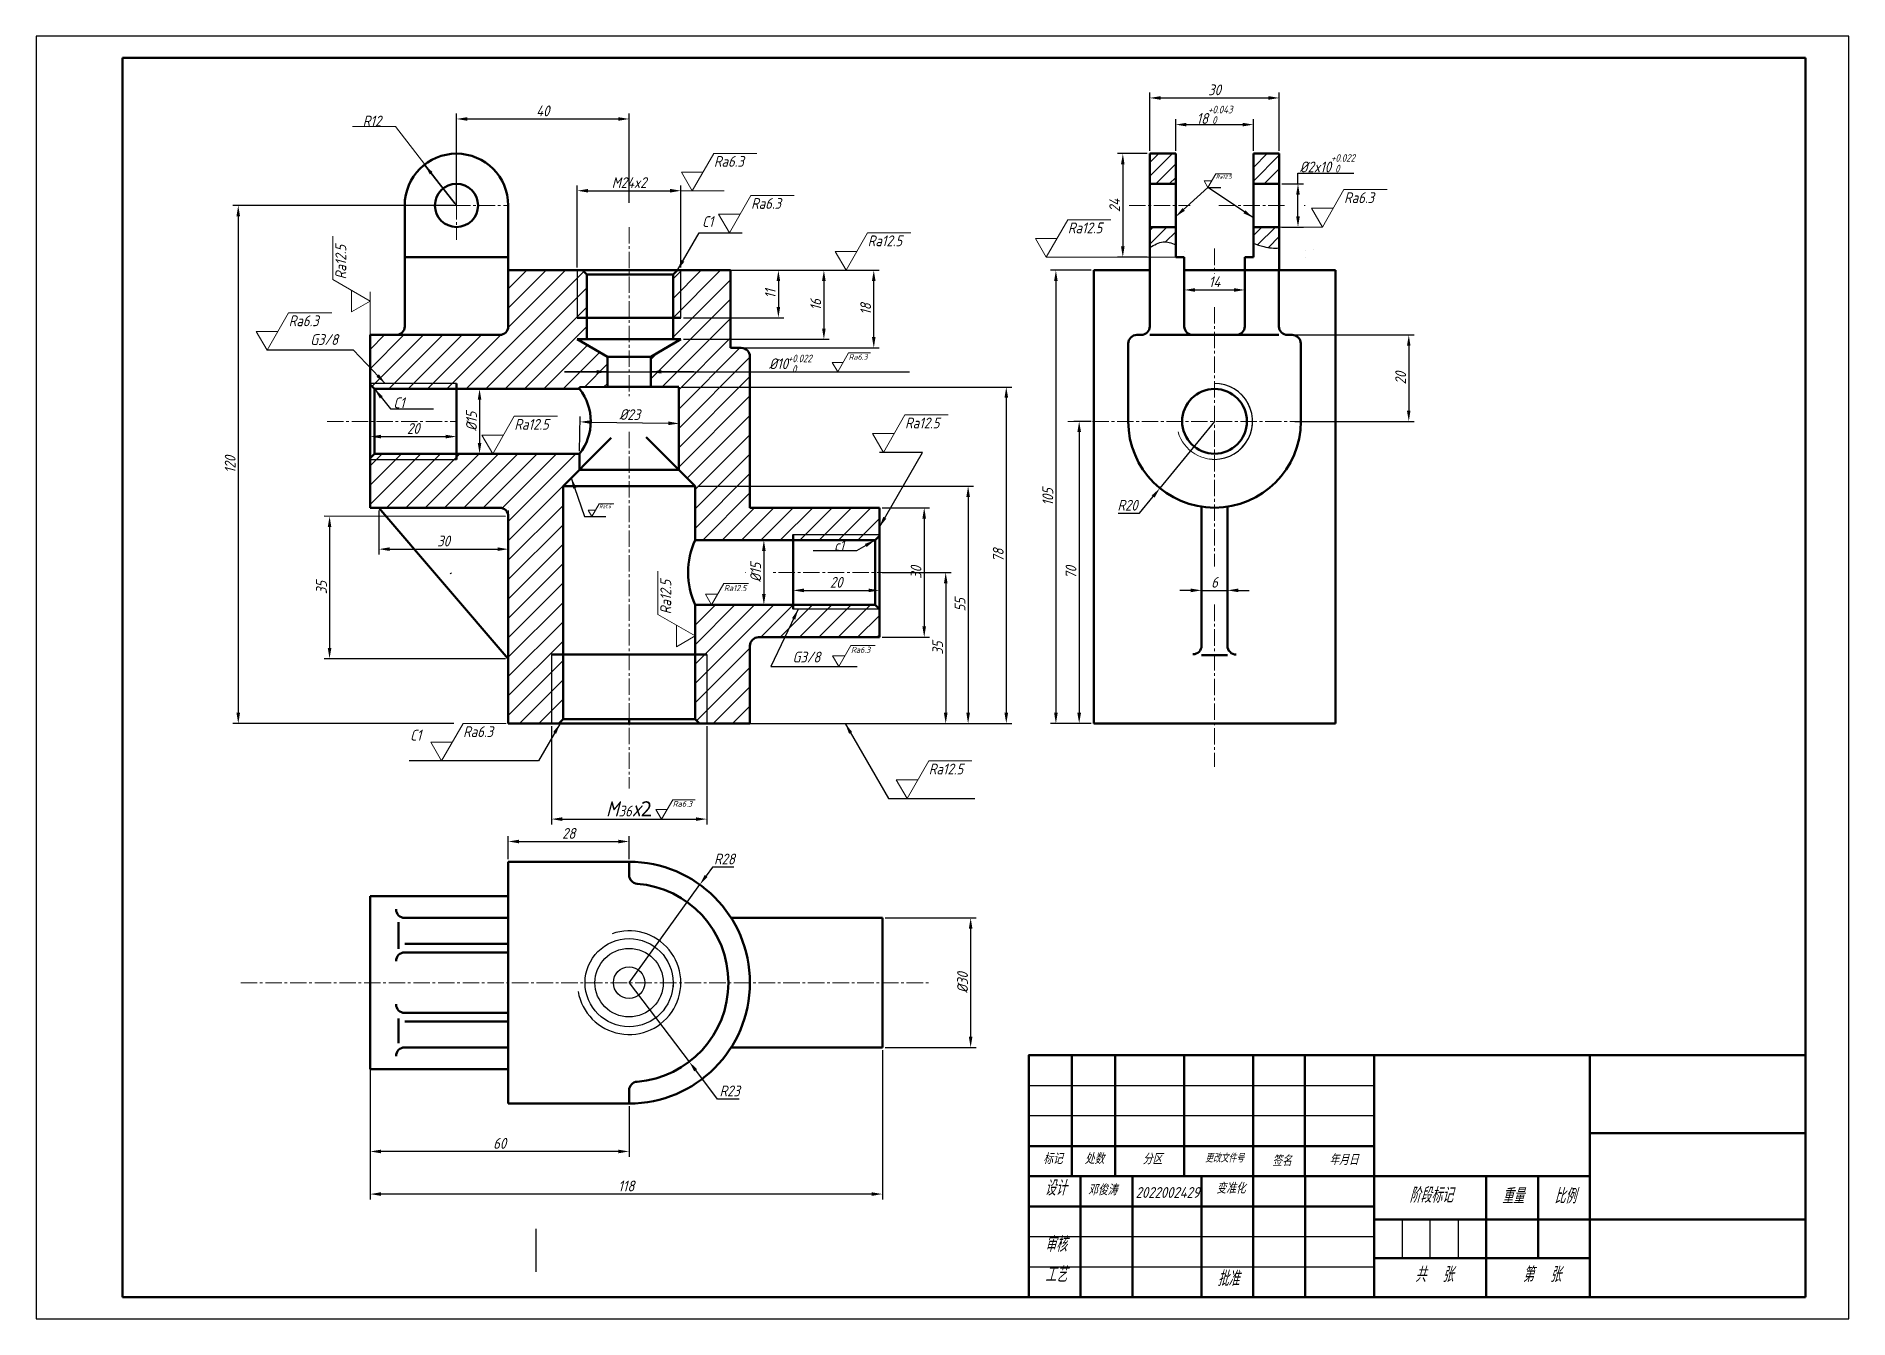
# Model space of a CAD drawing. Header units: millimetres. Extents: x 938 to 1358, y -102 to 195.
import ezdxf

# ---------------------------------------------------------------- set-up
doc = ezdxf.new("R2010")
doc.units = ezdxf.units.MM
doc.header["$LTSCALE"] = 0.2
doc.linetypes.add('CENTER2', pattern=[28.575, 19.05, -3.175, 3.175, -3.175])
for name, color, linetype, lineweight in [('实线', 7, 'Continuous', 50), ('总内框线', 7, 'Continuous', 50), ('总外框线', 7, 'Continuous', 30)]:
    doc.layers.add(name, color=color, linetype=linetype, lineweight=lineweight)
for name, color, linetype in [('尺寸线', 6, 'Continuous'), ('点划线', 7, 'CENTER2'), ('细实线', 3, 'Continuous')]:
    doc.layers.add(name, color=color, linetype=linetype)
doc.styles.get("Standard").update_dxf_attribs({"font": 'gbeitc.shx', "bigfont": 'gbcbig.shx'})
doc.dimstyles.new('ISO-25', dxfattribs={"dimtxt": 2.5, "dimasz": 2.5, "dimexe": 1.25, "dimexo": 0.625, "dimtad": 1, "dimtoh": 1, "dimdsep": 46, "dimtxsty": 'Standard', "dimcen": 2.5, "dimadec": 0, "dimazin": 0, "dimtfac": 1, "dimtmove": 0, "dimatfit": 3, "dimfxl": 0, "dimarcsym": 0})

msp = doc.modelspace()

# ---------------------------------------------------------------- texts
at = {"layer": '实线', "lineweight": 0, "char_height": 2.5, "attachment_point": 1}
for s, width, insert in [('R12', 10.71308, (1013.912, 176.247)), ('C1', 6.33696, (1092.552, 152.967)), ('G3/8', 13.51488, (1001.755, 125.648)), ('C1', 6.56888, (1021.014, 110.993)), ('G3/8', 7.9052, (1113.513, 52.105)), ('C1', 16.30521, (1024.887, 34.027))]:
    msp.add_mtext_dynamic_manual_height_columns(s, width=width, gutter_width=12.5, heights=[0], dxfattribs=dict(at, insert=insert))
at = {"layer": '实线', "lineweight": -3, "char_height": 2.5, "attachment_point": 1}
for s, width, heights, insert in [('\\A1;%%C10{\\H0.7x;\\S+0.022^  0;}', 22.57084, [0], (1108.072, 120.889)), ('c1', 5.10588, [0], (1123.143, 77.955)), ('\\pt5;邓俊涛', 13.03583, [3.71], (1181.978, -71.27)), ('2022002429', 10, [0], (1193.021, -71.88))]:
    msp.add_mtext_dynamic_manual_height_columns(s, width=width, gutter_width=12.5, heights=heights, dxfattribs=dict(at, insert=insert))
at = {"layer": '细实线', "attachment_point": 1}
for s, width, insert, char_height in [('\\pi3.31466;标记', 9.99329, (1168.266, -64.046), 2.5), ('\\pi3.32844;处数', 9.99329, (1177.874, -64.046), 2.5), ('\\pi6.37316;分区', 16, (1188.259, -64.107), 2.5), ('\\pi4.85331;更改文件号', 16, (1204.259, -64.351), 1.8), ('\\pi4.3698;签名', 11.99329, (1220.266, -64.533), 2.5), ('\\pi5.61489;年月日', 16, (1232.266, -64.29), 2.5), ('\\pi3.68382;设计', 12, (1168.266, -70.331), 3.5), ('\\pi3.43566;变准化', 12, (1208.266, -70.877), 2.5), ('\\pi8.17463;阶段标记', 26, (1248.266, -72.006), 3.5), ('\\pi3.66452;重量', 12, (1274.266, -72.202), 3.5), ('\\pi3.74173;比例', 12, (1286.266, -72.202), 3.5), ('\\pi3.74173;审核', 12, (1168.266, -83.369), 3.5), ('\\pi3.76103;工艺', 12, (1168.266, -90.369), 3.5), ('\\pi3.70313;批准', 12, (1208.266, -91.324), 3.5), ('\\pi9.51716;共  张', 26, (1248.266, -90.369), 3.5), ('\\pi8.45925;第  张', 24, (1274.266, -90.369), 3.5)]:
    msp.add_mtext_dynamic_manual_height_columns(s, width=width, gutter_width=12.5, heights=[0], dxfattribs=dict(at, insert=insert, char_height=char_height))

# ---------------------------------------------------------------- blocks, each defined once
blk = doc.blocks.new('粗糙度')
at = {"layer": '实线', "lineweight": 0}
for p, q in [((5, 8.66), (0, 0)), ((5, 8.66), (15, 8.66)), ((0, 0), (-2.5, 4.33)), ((-2.5, 4.33), (2.5, 4.33))]:
    blk.add_line(p, q, dxfattribs=at)
blk.add_attdef('粗糙度', (5.02, 5.55), '', height=2.5, dxfattribs=at)
blk = doc.blocks.new('*D5')
at = {"layer": 'Defpoints', "color": 0, "lineweight": 0, "transparency": 16777216}
for p in [(1057.64, 35.45), (1093.64, 35.45), (1093.64, 13.34)]:
    blk.add_point(p, dxfattribs=at)
at = {"layer": '实线', "color": 0, "lineweight": -2, "transparency": 16777216}
for p, q in [((1057.64, 34.83), (1057.64, 12.09)), ((1093.64, 34.83), (1093.64, 12.09)), ((1060.14, 13.34), (1091.14, 13.34))]:
    blk.add_line(p, q, dxfattribs=at)
at = {"layer": '实线', "color": 0, "lineweight": 0, "transparency": 16777216}
for points in [[(1060.14, 13.75), (1060.14, 12.92), (1057.64, 13.34)], [(1091.14, 13.75), (1091.14, 12.92), (1093.64, 13.34)]]:
    blk.add_solid(points, dxfattribs=at)
at = {"layer": '实线', "color": 0, "lineweight": 0, "transparency": 16777216, "insert": (1075.64, 15.78), "char_height": 2.5, "attachment_point": 5}
blk.add_mtext('{\\H1.4x;M}36{\\H1.45833x;x\\fMicrosoft YaHei UI|b0|i0|c134|p34;\\H0.96x;2}', dxfattribs=at)
blk = doc.blocks.new('*D6')
at = {"layer": 'Defpoints', "color": 0, "lineweight": 0, "transparency": 16777216}
for p in [(1099.14, 140.45), (1132.34, 140.45), (1099.14, 122.45)]:
    blk.add_point(p, dxfattribs=at)
at = {"layer": '实线', "color": 0, "lineweight": -2, "transparency": 16777216}
for p, q in [((1099.77, 140.45), (1133.59, 140.45)), ((1132.34, 124.95), (1132.34, 137.95)), ((1099.77, 122.45), (1133.59, 122.45))]:
    blk.add_line(p, q, dxfattribs=at)
at = {"layer": '实线', "color": 0, "lineweight": 0, "transparency": 16777216}
for points in [[(1131.92, 137.95), (1132.75, 137.95), (1132.34, 140.45)], [(1131.92, 124.95), (1132.75, 124.95), (1132.34, 122.45)]]:
    blk.add_solid(points, dxfattribs=at)
at = {"layer": '实线', "color": 0, "lineweight": 0, "transparency": 16777216, "insert": (1130.46, 131.45), "char_height": 2.5, "attachment_point": 5, "rotation": 90}
blk.add_mtext('18', dxfattribs=at)
blk = doc.blocks.new('*D7')
at = {"layer": 'Defpoints', "color": 0, "lineweight": 0, "transparency": 16777216}
for p in [(1087.24, 140.45), (1087.64, 124.45), (1120.78, 124.45)]:
    blk.add_point(p, dxfattribs=at)
at = {"layer": '实线', "color": 0, "lineweight": -2, "transparency": 16777216}
for p, q in [((1087.87, 140.45), (1122.03, 140.45)), ((1120.78, 137.95), (1120.78, 126.95)), ((1088.27, 124.45), (1122.03, 124.45))]:
    blk.add_line(p, q, dxfattribs=at)
at = {"layer": '实线', "color": 0, "lineweight": 0, "transparency": 16777216}
for points in [[(1120.36, 137.95), (1121.19, 137.95), (1120.78, 140.45)], [(1120.36, 126.95), (1121.19, 126.95), (1120.78, 124.45)]]:
    blk.add_solid(points, dxfattribs=at)
at = {"layer": '实线', "color": 0, "lineweight": 0, "transparency": 16777216, "insert": (1118.9, 132.45), "char_height": 2.5, "attachment_point": 5, "rotation": 90}
blk.add_mtext('16', dxfattribs=at)
blk = doc.blocks.new('*D8')
at = {"layer": 'Defpoints', "color": 0, "lineweight": 0, "transparency": 16777216}
for p in [(1087.64, 140.45), (1087.64, 129.45), (1110.24, 129.45)]:
    blk.add_point(p, dxfattribs=at)
at = {"layer": '实线', "color": 0, "lineweight": -2, "transparency": 16777216}
for p, q in [((1088.27, 140.45), (1111.49, 140.45)), ((1110.24, 137.95), (1110.24, 131.95)), ((1088.27, 129.45), (1111.49, 129.45))]:
    blk.add_line(p, q, dxfattribs=at)
at = {"layer": '实线', "color": 0, "lineweight": 0, "transparency": 16777216}
for points in [[(1109.82, 137.95), (1110.65, 137.95), (1110.24, 140.45)], [(1109.82, 131.95), (1110.65, 131.95), (1110.24, 129.45)]]:
    blk.add_solid(points, dxfattribs=at)
at = {"layer": '实线', "color": 0, "lineweight": 0, "transparency": 16777216, "insert": (1108.36, 134.95), "char_height": 2.5, "attachment_point": 5, "rotation": 90}
blk.add_mtext('11', dxfattribs=at)
blk = doc.blocks.new('*D9')
at = {"layer": 'Defpoints', "color": 0, "lineweight": 0, "transparency": 16777216}
for p in [(1087.64, 158.86), (1063.64, 140.45), (1087.64, 140.45)]:
    blk.add_point(p, dxfattribs=at)
at = {"layer": '实线', "color": 0, "lineweight": -2, "transparency": 16777216}
for p, q in [((1063.64, 141.08), (1063.64, 160.11)), ((1087.64, 141.08), (1087.64, 160.11)), ((1066.14, 158.86), (1085.14, 158.86))]:
    blk.add_line(p, q, dxfattribs=at)
at = {"layer": '实线', "color": 0, "lineweight": 0, "transparency": 16777216}
for points in [[(1066.14, 159.28), (1066.14, 158.44), (1063.64, 158.86)], [(1085.14, 159.28), (1085.14, 158.44), (1087.64, 158.86)]]:
    blk.add_solid(points, dxfattribs=at)
at = {"layer": '实线', "color": 0, "lineweight": 0, "transparency": 16777216, "insert": (1075.64, 160.74), "char_height": 2.5, "attachment_point": 5}
blk.add_mtext('M24x2', dxfattribs=at)
blk = doc.blocks.new('*D10')
at = {"layer": 'Defpoints', "color": 0, "lineweight": 0, "transparency": 16777216}
for p in [(1075.64, 175.48), (1035.64, 155.45), (1075.64, 155.45)]:
    blk.add_point(p, dxfattribs=at)
at = {"layer": '实线', "color": 0, "lineweight": -2, "transparency": 16777216}
for p, q in [((1035.64, 156.08), (1035.64, 176.73)), ((1075.64, 156.08), (1075.64, 176.73)), ((1038.14, 175.48), (1073.14, 175.48))]:
    blk.add_line(p, q, dxfattribs=at)
at = {"layer": '实线', "color": 0, "lineweight": 0, "transparency": 16777216}
for points in [[(1038.14, 175.89), (1038.14, 175.06), (1035.64, 175.48)], [(1073.14, 175.89), (1073.14, 175.06), (1075.64, 175.48)]]:
    blk.add_solid(points, dxfattribs=at)
at = {"layer": '实线', "color": 0, "lineweight": 0, "transparency": 16777216, "insert": (1055.64, 177.35), "char_height": 2.5, "attachment_point": 5}
blk.add_mtext('40', dxfattribs=at)
blk = doc.blocks.new('*D11')
at = {"layer": 'Defpoints', "color": 0, "lineweight": 0, "transparency": 16777216}
for p in [(1035.64, 155.45), (985.08, 35.45), (1035.64, 35.45)]:
    blk.add_point(p, dxfattribs=at)
at = {"layer": '实线', "color": 0, "lineweight": -2, "transparency": 16777216}
for p, q in [((1035.02, 155.45), (983.83, 155.45)), ((985.08, 152.95), (985.08, 37.95)), ((1035.02, 35.45), (983.83, 35.45))]:
    blk.add_line(p, q, dxfattribs=at)
at = {"layer": '实线', "color": 0, "lineweight": 0, "transparency": 16777216}
for points in [[(984.66, 152.95), (985.49, 152.95), (985.08, 155.45)], [(984.66, 37.95), (985.49, 37.95), (985.08, 35.45)]]:
    blk.add_solid(points, dxfattribs=at)
at = {"layer": '实线', "color": 0, "lineweight": 0, "transparency": 16777216, "insert": (983.2, 95.45), "char_height": 2.5, "attachment_point": 5, "rotation": 90}
blk.add_mtext('120', dxfattribs=at)
blk = doc.blocks.new('*D12')
at = {"layer": 'Defpoints', "color": 0, "lineweight": 0, "transparency": 16777216}
for p in [(1015.64, 101.92), (1035.64, 101.92), (1035.64, 101.92)]:
    blk.add_point(p, dxfattribs=at)
at = {"layer": '实线', "color": 0, "lineweight": -2, "transparency": 16777216}
for p, q in [((1015.64, 101.3), (1015.64, 100.67)), ((1018.14, 101.92), (1033.14, 101.92)), ((1035.64, 102.55), (1035.64, 103.17))]:
    blk.add_line(p, q, dxfattribs=at)
at = {"layer": '实线', "color": 0, "lineweight": 0, "transparency": 16777216}
for points in [[(1018.14, 102.34), (1018.14, 101.51), (1015.64, 101.92)], [(1033.14, 102.34), (1033.14, 101.51), (1035.64, 101.92)]]:
    blk.add_solid(points, dxfattribs=at)
at = {"layer": '实线', "color": 0, "lineweight": 0, "transparency": 16777216, "insert": (1025.64, 103.8), "char_height": 2.5, "attachment_point": 5}
blk.add_mtext('20', dxfattribs=at)
blk = doc.blocks.new('*D13')
at = {"layer": 'Defpoints', "color": 0, "lineweight": -3, "transparency": 16777216}
for p in [(1035.64, 112.95), (1035.64, 97.95), (1040.99, 97.95)]:
    blk.add_point(p, dxfattribs=at)
at = {"layer": '实线', "color": 0, "lineweight": -2, "transparency": 16777216}
for p, q in [((1036.27, 112.95), (1042.24, 112.95)), ((1040.99, 110.45), (1040.99, 100.45)), ((1036.27, 97.95), (1042.24, 97.95))]:
    blk.add_line(p, q, dxfattribs=at)
at = {"layer": '实线', "color": 0, "lineweight": -3, "transparency": 16777216}
for points in [[(1040.58, 110.45), (1041.41, 110.45), (1040.99, 112.95)], [(1040.58, 100.45), (1041.41, 100.45), (1040.99, 97.95)]]:
    blk.add_solid(points, dxfattribs=at)
at = {"layer": '实线', "color": 0, "lineweight": 0, "transparency": 16777216, "insert": (1039.12, 105.45), "char_height": 2.5, "attachment_point": 5, "rotation": 90}
blk.add_mtext('%%C15', dxfattribs=at)
blk = doc.blocks.new('*D14')
at = {"layer": 'Defpoints', "color": 0, "lineweight": 30, "transparency": 16777216}
for p in [(1087.26, 104.96), (1064.14, 97.95), (1087.14, 97.59)]:
    blk.add_point(p, dxfattribs=at)
at = {"layer": '实线', "color": 0, "lineweight": -2, "transparency": 16777216}
for p, q in [((1064.15, 98.58), (1064.28, 106.58)), ((1066.76, 105.29), (1084.76, 105)), ((1087.15, 98.21), (1087.28, 106.21))]:
    blk.add_line(p, q, dxfattribs=at)
at = {"layer": '实线', "color": 0, "lineweight": 30, "transparency": 16777216}
for points in [[(1066.77, 105.7), (1066.75, 104.87), (1064.26, 105.33)], [(1084.77, 105.42), (1084.75, 104.58), (1087.26, 104.96)]]:
    blk.add_solid(points, dxfattribs=at)
at = {"layer": '实线', "color": 0, "lineweight": 0, "transparency": 16777216, "insert": (1075.79, 107.02), "char_height": 2.5, "attachment_point": 5, "rotation": 359.0826}
blk.add_mtext('%%C23', dxfattribs=at)
blk = doc.blocks.new('*D15')
at = {"layer": 'Defpoints', "color": 0, "lineweight": -3, "transparency": 16777216}
for p in [(1017.65, 85.45), (1047.65, 85.45), (1047.65, 75.85)]:
    blk.add_point(p, dxfattribs=at)
at = {"layer": '实线', "color": 0, "lineweight": -2, "transparency": 16777216}
for p, q in [((1017.65, 84.82), (1017.65, 74.6)), ((1047.65, 84.82), (1047.65, 74.6)), ((1020.15, 75.85), (1045.15, 75.85))]:
    blk.add_line(p, q, dxfattribs=at)
at = {"layer": '实线', "color": 0, "lineweight": -3, "transparency": 16777216}
for points in [[(1020.15, 76.27), (1020.15, 75.44), (1017.65, 75.85)], [(1045.15, 76.27), (1045.15, 75.44), (1047.65, 75.85)]]:
    blk.add_solid(points, dxfattribs=at)
at = {"layer": '实线', "color": 0, "lineweight": -3, "transparency": 16777216, "insert": (1032.65, 77.73), "char_height": 2.5, "attachment_point": 5}
blk.add_mtext('30', dxfattribs=at)
blk = doc.blocks.new('*D16')
at = {"layer": 'Defpoints', "color": 0, "lineweight": -3, "transparency": 16777216}
for p in [(1047.65, 83.45), (1006.23, 50.46), (1047.64, 50.45)]:
    blk.add_point(p, dxfattribs=at)
at = {"layer": '实线', "color": 0, "lineweight": -2, "transparency": 16777216}
for p, q in [((1047.02, 83.45), (1004.99, 83.46)), ((1006.24, 80.96), (1006.23, 52.96)), ((1047.02, 50.45), (1004.98, 50.46))]:
    blk.add_line(p, q, dxfattribs=at)
at = {"layer": '实线', "color": 0, "lineweight": -3, "transparency": 16777216}
for points in [[(1005.82, 80.96), (1006.65, 80.96), (1006.24, 83.46)], [(1005.82, 52.96), (1006.65, 52.96), (1006.23, 50.46)]]:
    blk.add_solid(points, dxfattribs=at)
at = {"layer": '实线', "color": 0, "lineweight": -3, "transparency": 16777216, "insert": (1004.36, 66.96), "char_height": 2.5, "attachment_point": 5, "rotation": 89.9918}
blk.add_mtext('35', dxfattribs=at)
blk = doc.blocks.new('*D17')
at = {"layer": 'Defpoints', "color": 0, "lineweight": -3, "transparency": 16777216}
for p in [(1113.64, 77.95), (1106.87, 62.95), (1113.64, 62.95)]:
    blk.add_point(p, dxfattribs=at)
at = {"layer": '实线', "color": 0, "lineweight": -2, "transparency": 16777216}
for p, q in [((1113.02, 77.95), (1105.62, 77.95)), ((1106.87, 75.45), (1106.87, 65.45)), ((1113.02, 62.95), (1105.62, 62.95))]:
    blk.add_line(p, q, dxfattribs=at)
at = {"layer": '实线', "color": 0, "lineweight": -3, "transparency": 16777216}
for points in [[(1106.45, 75.45), (1107.29, 75.45), (1106.87, 77.95)], [(1106.45, 65.45), (1107.29, 65.45), (1106.87, 62.95)]]:
    blk.add_solid(points, dxfattribs=at)
at = {"layer": '实线', "color": 0, "lineweight": -3, "transparency": 16777216, "insert": (1104.99, 70.45), "char_height": 2.5, "attachment_point": 5, "rotation": 90}
blk.add_mtext('%%C15', dxfattribs=at)
blk = doc.blocks.new('*D18')
at = {"layer": 'Defpoints', "color": 0, "lineweight": -3, "transparency": 16777216}
for p in [(1133.64, 66.3), (1113.64, 62.95), (1133.64, 62.95)]:
    blk.add_point(p, dxfattribs=at)
at = {"layer": '实线', "color": 0, "lineweight": -2, "transparency": 16777216}
for p, q in [((1113.64, 63.58), (1113.64, 67.55)), ((1133.64, 63.58), (1133.64, 67.55)), ((1116.14, 66.3), (1131.14, 66.3))]:
    blk.add_line(p, q, dxfattribs=at)
at = {"layer": '实线', "color": 0, "lineweight": -3, "transparency": 16777216}
for points in [[(1116.14, 66.72), (1116.14, 65.89), (1113.64, 66.3)], [(1131.14, 66.72), (1131.14, 65.89), (1133.64, 66.3)]]:
    blk.add_solid(points, dxfattribs=at)
at = {"layer": '实线', "color": 0, "lineweight": -3, "transparency": 16777216, "insert": (1123.64, 68.18), "char_height": 2.5, "attachment_point": 5}
blk.add_mtext('20', dxfattribs=at)
blk = doc.blocks.new('*D19')
at = {"layer": 'Defpoints', "color": 0, "lineweight": -3, "transparency": 16777216}
for p in [(1133.64, 85.45), (1133.64, 55.45), (1144.03, 55.45)]:
    blk.add_point(p, dxfattribs=at)
at = {"layer": '实线', "color": 0, "lineweight": -2, "transparency": 16777216}
for p, q in [((1134.27, 85.45), (1145.28, 85.45)), ((1144.03, 82.95), (1144.03, 57.95)), ((1134.27, 55.45), (1145.28, 55.45))]:
    blk.add_line(p, q, dxfattribs=at)
at = {"layer": '实线', "color": 0, "lineweight": -3, "transparency": 16777216}
for points in [[(1143.61, 82.95), (1144.44, 82.95), (1144.03, 85.45)], [(1143.61, 57.95), (1144.44, 57.95), (1144.03, 55.45)]]:
    blk.add_solid(points, dxfattribs=at)
at = {"layer": '实线', "color": 0, "lineweight": -3, "transparency": 16777216, "insert": (1142.15, 70.45), "char_height": 2.5, "attachment_point": 5, "rotation": 90}
blk.add_mtext('30', dxfattribs=at)
blk = doc.blocks.new('*D20')
at = {"layer": 'Defpoints', "color": 0, "lineweight": -3, "transparency": 16777216}
for p in [(1087.14, 113.4), (1087.14, 35.45), (1163.05, 35.45)]:
    blk.add_point(p, dxfattribs=at)
at = {"layer": '实线', "color": 0, "lineweight": -2, "transparency": 16777216}
for p, q in [((1087.77, 113.4), (1164.3, 113.4)), ((1163.05, 110.9), (1163.05, 37.95)), ((1087.77, 35.45), (1164.3, 35.45))]:
    blk.add_line(p, q, dxfattribs=at)
at = {"layer": '实线', "color": 0, "lineweight": -3, "transparency": 16777216}
for points in [[(1162.63, 110.9), (1163.47, 110.9), (1163.05, 113.4)], [(1162.63, 37.95), (1163.47, 37.95), (1163.05, 35.45)]]:
    blk.add_solid(points, dxfattribs=at)
at = {"layer": '实线', "color": 0, "lineweight": -3, "transparency": 16777216, "insert": (1161.18, 74.43), "char_height": 2.5, "attachment_point": 5, "rotation": 90}
blk.add_mtext('78', dxfattribs=at)
blk = doc.blocks.new('*D21')
at = {"layer": 'Defpoints', "color": 0, "lineweight": -3, "transparency": 16777216}
for p in [(1090.94, 90.45), (1090.94, 35.45), (1154.2, 35.45)]:
    blk.add_point(p, dxfattribs=at)
at = {"layer": '实线', "color": 0, "lineweight": -2, "transparency": 16777216}
for p, q in [((1091.57, 90.45), (1155.45, 90.45)), ((1154.2, 87.95), (1154.2, 37.95)), ((1091.57, 35.45), (1155.45, 35.45))]:
    blk.add_line(p, q, dxfattribs=at)
at = {"layer": '实线', "color": 0, "lineweight": -3, "transparency": 16777216}
for points in [[(1153.79, 87.95), (1154.62, 87.95), (1154.2, 90.45)], [(1153.79, 37.95), (1154.62, 37.95), (1154.2, 35.45)]]:
    blk.add_solid(points, dxfattribs=at)
at = {"layer": '实线', "color": 0, "lineweight": -3, "transparency": 16777216, "insert": (1152.33, 62.95), "char_height": 2.5, "attachment_point": 5, "rotation": 90}
blk.add_mtext('55', dxfattribs=at)
blk = doc.blocks.new('*D22')
at = {"layer": 'Defpoints', "color": 0, "lineweight": -3, "transparency": 16777216}
for p in [(1133.64, 70.45), (1133.64, 35.45), (1149.01, 35.45)]:
    blk.add_point(p, dxfattribs=at)
at = {"layer": '实线', "color": 0, "lineweight": -2, "transparency": 16777216}
for p, q in [((1134.27, 70.45), (1150.26, 70.45)), ((1149.01, 67.95), (1149.01, 37.95)), ((1134.27, 35.45), (1150.26, 35.45))]:
    blk.add_line(p, q, dxfattribs=at)
at = {"layer": '实线', "color": 0, "lineweight": -3, "transparency": 16777216}
for points in [[(1148.6, 67.95), (1149.43, 67.95), (1149.01, 70.45)], [(1148.6, 37.95), (1149.43, 37.95), (1149.01, 35.45)]]:
    blk.add_solid(points, dxfattribs=at)
at = {"layer": '实线', "color": 0, "lineweight": -3, "transparency": 16777216, "insert": (1147.14, 52.95), "char_height": 2.5, "attachment_point": 5, "rotation": 90}
blk.add_mtext('35', dxfattribs=at)
blk = doc.blocks.new('*D23')
at = {"layer": 'Defpoints', "color": 0, "lineweight": -3, "transparency": 16777216}
for p in [(1075.64, 8.15), (1047.64, 3.45), (1075.64, 3.45)]:
    blk.add_point(p, dxfattribs=at)
at = {"layer": '实线', "color": 0, "lineweight": -2, "transparency": 16777216}
for p, q in [((1047.64, 4.08), (1047.64, 9.4)), ((1075.64, 4.08), (1075.64, 9.4)), ((1050.14, 8.15), (1073.14, 8.15))]:
    blk.add_line(p, q, dxfattribs=at)
at = {"layer": '实线', "color": 0, "lineweight": -3, "transparency": 16777216}
for points in [[(1050.14, 8.56), (1050.14, 7.73), (1047.64, 8.15)], [(1073.14, 8.56), (1073.14, 7.73), (1075.64, 8.15)]]:
    blk.add_solid(points, dxfattribs=at)
at = {"layer": '实线', "color": 0, "lineweight": -3, "transparency": 16777216, "insert": (1061.64, 10.02), "char_height": 2.5, "attachment_point": 5}
blk.add_mtext('28', dxfattribs=at)
blk = doc.blocks.new('*D24')
at = {"layer": 'Defpoints', "color": 0, "lineweight": -3, "transparency": 16777216}
for p in [(1015.64, -39.55), (1134.33, -39.55), (1015.64, -73.5)]:
    blk.add_point(p, dxfattribs=at)
at = {"layer": '实线', "color": 0, "lineweight": -2, "transparency": 16777216}
for p, q in [((1015.64, -40.17), (1015.64, -74.75)), ((1134.33, -40.17), (1134.33, -74.75)), ((1131.83, -73.5), (1018.14, -73.5))]:
    blk.add_line(p, q, dxfattribs=at)
at = {"layer": '实线', "color": 0, "lineweight": -3, "transparency": 16777216}
for points in [[(1018.14, -73.08), (1018.14, -73.92), (1015.64, -73.5)], [(1131.83, -73.08), (1131.83, -73.92), (1134.33, -73.5)]]:
    blk.add_solid(points, dxfattribs=at)
at = {"layer": '实线', "color": 0, "lineweight": -3, "transparency": 16777216, "insert": (1074.99, -71.62), "char_height": 2.5, "attachment_point": 5}
blk.add_mtext('118', dxfattribs=at)
blk = doc.blocks.new('*D25')
at = {"layer": 'Defpoints', "color": 0, "lineweight": -3, "transparency": 16777216}
for p in [(1134.33, -9.55), (1134.33, -39.55), (1154.79, -39.55)]:
    blk.add_point(p, dxfattribs=at)
at = {"layer": '实线', "color": 0, "lineweight": -2, "transparency": 16777216}
for p, q in [((1134.96, -9.55), (1156.04, -9.55)), ((1154.79, -12.05), (1154.79, -37.05)), ((1134.96, -39.55), (1156.04, -39.55))]:
    blk.add_line(p, q, dxfattribs=at)
at = {"layer": '实线', "color": 0, "lineweight": -3, "transparency": 16777216}
for points in [[(1154.37, -12.05), (1155.2, -12.05), (1154.79, -9.55)], [(1154.37, -37.05), (1155.2, -37.05), (1154.79, -39.55)]]:
    blk.add_solid(points, dxfattribs=at)
at = {"layer": '实线', "color": 0, "lineweight": -3, "transparency": 16777216, "insert": (1152.91, -24.55), "char_height": 2.5, "attachment_point": 5, "rotation": 90}
blk.add_mtext('%%C30', dxfattribs=at)
blk = doc.blocks.new('*D26')
at = {"layer": 'Defpoints', "color": 0, "lineweight": -3, "transparency": 16777216}
for p in [(1015.64, -52.55), (1075.64, -52.55), (1015.64, -63.63)]:
    blk.add_point(p, dxfattribs=at)
at = {"layer": '实线', "color": 0, "lineweight": -2, "transparency": 16777216}
for p, q in [((1015.64, -53.17), (1015.64, -64.88)), ((1075.64, -53.17), (1075.64, -64.88)), ((1073.14, -63.63), (1018.14, -63.63))]:
    blk.add_line(p, q, dxfattribs=at)
at = {"layer": '实线', "color": 0, "lineweight": -3, "transparency": 16777216}
for points in [[(1018.14, -63.22), (1018.14, -64.05), (1015.64, -63.63)], [(1073.14, -63.22), (1073.14, -64.05), (1075.64, -63.63)]]:
    blk.add_solid(points, dxfattribs=at)
at = {"layer": '实线', "color": 0, "lineweight": -3, "transparency": 16777216, "insert": (1045.64, -61.76), "char_height": 2.5, "attachment_point": 5}
blk.add_mtext('60', dxfattribs=at)
blk = doc.blocks.new('*D27')
at = {"layer": 'Defpoints', "color": 0, "lineweight": -3, "transparency": 16777216}
for p in [(1220.3, 174.17), (1202.3, 167.45), (1220.3, 167.45)]:
    blk.add_point(p, dxfattribs=at)
at = {"layer": '实线', "color": 0, "lineweight": -2, "transparency": 16777216}
for p, q in [((1202.3, 168.08), (1202.3, 175.42)), ((1204.8, 174.17), (1217.8, 174.17)), ((1220.3, 168.08), (1220.3, 175.42))]:
    blk.add_line(p, q, dxfattribs=at)
at = {"layer": '实线', "color": 0, "lineweight": -3, "transparency": 16777216}
for points in [[(1204.8, 174.59), (1204.8, 173.76), (1202.3, 174.17)], [(1217.8, 174.59), (1217.8, 173.76), (1220.3, 174.17)]]:
    blk.add_solid(points, dxfattribs=at)
at = {"layer": '实线', "color": 0, "lineweight": -3, "transparency": 16777216, "insert": (1211.3, 176.44), "char_height": 2.5, "attachment_point": 5}
blk.add_mtext('18{\\H0.7x;\\S+0.043^  0;}', dxfattribs=at)
blk = doc.blocks.new('*D28')
at = {"layer": 'Defpoints', "color": 0, "lineweight": -3, "transparency": 16777216}
for p in [(1092.03, -1.84), (1075.64, -24.55)]:
    blk.add_point(p, dxfattribs=at)
at = {"layer": '实线', "color": 0, "lineweight": -2, "transparency": 16777216}
for p, q in [((1094.96, 2.21), (1093.5, 0.18)), ((1099.91, 2.21), (1094.96, 2.21)), ((1075.64, -24.55), (1092.03, -1.84))]:
    blk.add_line(p, q, dxfattribs=at)
at = {"layer": '实线', "color": 0, "lineweight": -3, "transparency": 16777216}
blk.add_solid([(1093.16, 0.43), (1093.83, -0.06), (1092.03, -1.84)], dxfattribs=at)
at = {"layer": '实线', "color": 0, "lineweight": -3, "transparency": 16777216, "insert": (1097.74, 4.09), "char_height": 2.5, "attachment_point": 5}
blk.add_mtext('R28', dxfattribs=at)
blk = doc.blocks.new('*D29')
at = {"layer": 'Defpoints', "color": 0, "lineweight": -3, "transparency": 16777216}
for p in [(1075.64, -24.55), (1089.57, -42.85)]:
    blk.add_point(p, dxfattribs=at)
at = {"layer": '实线', "color": 0, "lineweight": -2, "transparency": 16777216}
for p, q in [((1075.64, -24.55), (1089.57, -42.85)), ((1096.14, -51.49), (1091.08, -44.84)), ((1101.14, -51.49), (1096.14, -51.49))]:
    blk.add_line(p, q, dxfattribs=at)
at = {"layer": '实线', "color": 0, "lineweight": -3, "transparency": 16777216}
blk.add_solid([(1091.41, -44.59), (1090.75, -45.09), (1089.57, -42.85)], dxfattribs=at)
at = {"layer": '实线', "color": 0, "lineweight": -3, "transparency": 16777216, "insert": (1098.95, -49.62), "char_height": 2.5, "attachment_point": 5}
blk.add_mtext('R23', dxfattribs=at)
blk = doc.blocks.new('*D30')
at = {"layer": 'Defpoints', "color": 0, "lineweight": -3, "transparency": 16777216}
for p in [(1226.3, 180.35), (1196.3, 167.45), (1226.3, 167.45)]:
    blk.add_point(p, dxfattribs=at)
at = {"layer": '实线', "color": 0, "lineweight": -2, "transparency": 16777216}
for p, q in [((1196.3, 168.08), (1196.3, 181.6)), ((1226.3, 168.08), (1226.3, 181.6)), ((1198.8, 180.35), (1223.8, 180.35))]:
    blk.add_line(p, q, dxfattribs=at)
at = {"layer": '实线', "color": 0, "lineweight": -3, "transparency": 16777216}
for points in [[(1198.8, 180.76), (1198.8, 179.93), (1196.3, 180.35)], [(1223.8, 180.76), (1223.8, 179.93), (1226.3, 180.35)]]:
    blk.add_solid(points, dxfattribs=at)
at = {"layer": '实线', "color": 0, "lineweight": -3, "transparency": 16777216, "insert": (1211.3, 182.22), "char_height": 2.5, "attachment_point": 5}
blk.add_mtext('30', dxfattribs=at)
blk = doc.blocks.new('*D31')
at = {"layer": 'Defpoints', "color": 0, "lineweight": -3, "transparency": 16777216}
for p in [(1196.3, 167.45), (1190.05, 143.45), (1196.3, 143.45)]:
    blk.add_point(p, dxfattribs=at)
at = {"layer": '实线', "color": 0, "lineweight": -2, "transparency": 16777216}
for p, q in [((1195.68, 167.45), (1188.8, 167.45)), ((1190.05, 164.95), (1190.05, 145.95)), ((1195.68, 143.45), (1188.8, 143.45))]:
    blk.add_line(p, q, dxfattribs=at)
at = {"layer": '实线', "color": 0, "lineweight": -3, "transparency": 16777216}
for points in [[(1189.63, 164.95), (1190.46, 164.95), (1190.05, 167.45)], [(1189.63, 145.95), (1190.46, 145.95), (1190.05, 143.45)]]:
    blk.add_solid(points, dxfattribs=at)
at = {"layer": '实线', "color": 0, "lineweight": -3, "transparency": 16777216, "insert": (1188.17, 155.45), "char_height": 2.5, "attachment_point": 5, "rotation": 90}
blk.add_mtext('24', dxfattribs=at)
blk = doc.blocks.new('*D32')
at = {"layer": 'Defpoints', "color": 0, "lineweight": -3, "transparency": 16777216}
for p in [(1226.3, 160.45), (1230.64, 160.45), (1226.3, 150.45)]:
    blk.add_point(p, dxfattribs=at)
at = {"layer": '实线', "color": 0, "lineweight": -2, "transparency": 16777216}
for p, q in [((1226.93, 160.45), (1231.89, 160.45)), ((1230.64, 160.45), (1230.64, 162.95)), ((1230.64, 162.95), (1243.6, 162.95)), ((1230.64, 152.95), (1230.64, 157.95)), ((1226.93, 150.45), (1231.89, 150.45))]:
    blk.add_line(p, q, dxfattribs=at)
at = {"layer": '实线', "color": 0, "lineweight": -3, "transparency": 16777216}
for points in [[(1230.22, 157.95), (1231.06, 157.95), (1230.64, 160.45)], [(1230.22, 152.95), (1231.06, 152.95), (1230.64, 150.45)]]:
    blk.add_solid(points, dxfattribs=at)
at = {"layer": '实线', "color": 0, "lineweight": -3, "transparency": 16777216, "insert": (1237.43, 165.22), "char_height": 2.5, "attachment_point": 5}
blk.add_mtext('%%C2x10{\\H0.7x;\\S+0.022^  0;}', dxfattribs=at)
blk = doc.blocks.new('*D33')
at = {"layer": 'Defpoints', "color": 0, "lineweight": -3, "transparency": 16777216}
for p in [(1204.3, 140.45), (1218.3, 140.45), (1218.3, 135.88)]:
    blk.add_point(p, dxfattribs=at)
at = {"layer": '实线', "color": 0, "lineweight": -2, "transparency": 16777216}
for p, q in [((1204.3, 139.83), (1204.3, 134.63)), ((1218.3, 139.83), (1218.3, 134.63)), ((1206.8, 135.88), (1215.8, 135.88))]:
    blk.add_line(p, q, dxfattribs=at)
at = {"layer": '实线', "color": 0, "lineweight": -3, "transparency": 16777216}
for points in [[(1206.8, 136.3), (1206.8, 135.46), (1204.3, 135.88)], [(1215.8, 136.3), (1215.8, 135.46), (1218.3, 135.88)]]:
    blk.add_solid(points, dxfattribs=at)
at = {"layer": '实线', "color": 0, "lineweight": -3, "transparency": 16777216, "insert": (1211.3, 137.76), "char_height": 2.5, "attachment_point": 5}
blk.add_mtext('14', dxfattribs=at)
blk = doc.blocks.new('*D34')
at = {"layer": 'Defpoints', "color": 0, "lineweight": -3, "transparency": 16777216}
for p in [(1183.3, 140.45), (1174.54, 35.45), (1183.3, 35.45)]:
    blk.add_point(p, dxfattribs=at)
at = {"layer": '实线', "color": 0, "lineweight": -2, "transparency": 16777216}
for p, q in [((1182.68, 140.45), (1173.29, 140.45)), ((1174.54, 137.95), (1174.54, 37.95)), ((1182.68, 35.45), (1173.29, 35.45))]:
    blk.add_line(p, q, dxfattribs=at)
at = {"layer": '实线', "color": 0, "lineweight": -3, "transparency": 16777216}
for points in [[(1174.13, 137.95), (1174.96, 137.95), (1174.54, 140.45)], [(1174.13, 37.95), (1174.96, 37.95), (1174.54, 35.45)]]:
    blk.add_solid(points, dxfattribs=at)
at = {"layer": '实线', "color": 0, "lineweight": -3, "transparency": 16777216, "insert": (1172.67, 87.95), "char_height": 2.5, "attachment_point": 5, "rotation": 90}
blk.add_mtext('105', dxfattribs=at)
blk = doc.blocks.new('*D35')
at = {"layer": 'Defpoints', "color": 0, "lineweight": -3, "transparency": 16777216}
for p in [(1183.3, 105.45), (1179.94, 35.45), (1183.3, 35.45)]:
    blk.add_point(p, dxfattribs=at)
at = {"layer": '实线', "color": 0, "lineweight": -2, "transparency": 16777216}
for p, q in [((1182.68, 105.45), (1178.69, 105.45)), ((1179.94, 102.95), (1179.94, 37.95)), ((1182.68, 35.45), (1178.69, 35.45))]:
    blk.add_line(p, q, dxfattribs=at)
at = {"layer": '实线', "color": 0, "lineweight": -3, "transparency": 16777216}
for points in [[(1179.52, 102.95), (1180.36, 102.95), (1179.94, 105.45)], [(1179.52, 37.95), (1180.36, 37.95), (1179.94, 35.45)]]:
    blk.add_solid(points, dxfattribs=at)
at = {"layer": '实线', "color": 0, "lineweight": -3, "transparency": 16777216, "insert": (1178.06, 70.45), "char_height": 2.5, "attachment_point": 5, "rotation": 90}
blk.add_mtext('70', dxfattribs=at)
blk = doc.blocks.new('*D36')
at = {"layer": 'Defpoints', "color": 0, "lineweight": -3, "transparency": 16777216}
for p in [(1208.3, 66.31), (1214.3, 66.31), (1214.3, 66.31)]:
    blk.add_point(p, dxfattribs=at)
at = {"layer": '实线', "color": 0, "lineweight": -2, "transparency": 16777216}
for p, q in [((1208.3, 66.94), (1208.3, 67.56)), ((1214.3, 66.94), (1214.3, 67.56)), ((1205.8, 66.31), (1203.3, 66.31)), ((1208.3, 66.31), (1214.3, 66.31)), ((1216.8, 66.31), (1219.3, 66.31))]:
    blk.add_line(p, q, dxfattribs=at)
at = {"layer": '实线', "color": 0, "lineweight": -3, "transparency": 16777216}
for points in [[(1205.8, 66.73), (1205.8, 65.89), (1208.3, 66.31)], [(1216.8, 66.73), (1216.8, 65.89), (1214.3, 66.31)]]:
    blk.add_solid(points, dxfattribs=at)
at = {"layer": '实线', "color": 0, "lineweight": -3, "transparency": 16777216, "insert": (1211.3, 68.19), "char_height": 2.5, "attachment_point": 5}
blk.add_mtext('6', dxfattribs=at)
blk = doc.blocks.new('*D37')
at = {"layer": 'Defpoints', "color": 0, "lineweight": -3, "transparency": 16777216}
for p in [(1211.3, 105.45), (1198.65, 89.97)]:
    blk.add_point(p, dxfattribs=at)
at = {"layer": '实线', "color": 0, "lineweight": -2, "transparency": 16777216}
for p, q in [((1211.3, 105.45), (1198.65, 89.97)), ((1189.01, 84.16), (1193.91, 84.16)), ((1193.91, 84.16), (1197.07, 88.03))]:
    blk.add_line(p, q, dxfattribs=at)
at = {"layer": '实线', "color": 0, "lineweight": -3, "transparency": 16777216}
blk.add_solid([(1196.75, 88.29), (1197.39, 87.77), (1198.65, 89.97)], dxfattribs=at)
at = {"layer": '实线', "color": 0, "lineweight": -3, "transparency": 16777216, "insert": (1191.14, 86.03), "char_height": 2.5, "attachment_point": 5}
blk.add_mtext('R20', dxfattribs=at)
blk = doc.blocks.new('*D38')
at = {"layer": 'Defpoints', "color": 0, "lineweight": -3, "transparency": 16777216}
for p in [(1229.3, 125.45), (1229.3, 105.45), (1256.31, 105.45)]:
    blk.add_point(p, dxfattribs=at)
at = {"layer": '实线', "color": 0, "lineweight": -2, "transparency": 16777216}
for p, q in [((1229.93, 125.45), (1257.56, 125.45)), ((1256.31, 122.95), (1256.31, 107.95)), ((1229.93, 105.45), (1257.56, 105.45))]:
    blk.add_line(p, q, dxfattribs=at)
at = {"layer": '实线', "color": 0, "lineweight": -3, "transparency": 16777216}
for points in [[(1255.89, 122.95), (1256.72, 122.95), (1256.31, 125.45)], [(1255.89, 107.95), (1256.72, 107.95), (1256.31, 105.45)]]:
    blk.add_solid(points, dxfattribs=at)
at = {"layer": '实线', "color": 0, "lineweight": -3, "transparency": 16777216, "insert": (1254.43, 115.45), "char_height": 2.5, "attachment_point": 5, "rotation": 90}
blk.add_mtext('20', dxfattribs=at)

# ---------------------------------------------------------------- dimensions: what is measured, and where the dimension line sits
at = {"layer": '实线', "lineweight": -3}
for base, p1, p2, picture, middle in [((1226.302, 180.346), (1196.302, 167.455), (1226.302, 167.455), '*D30', (1211.302, 182.221)), ((1218.302, 135.88), (1204.302, 140.455), (1218.302, 140.455), '*D33', (1211.302, 137.755)), ((1047.648, 75.852), (1017.648, 85.449), (1047.648, 85.449), '*D15', (1032.648, 77.727)), ((1133.643, 66.303), (1113.643, 62.955), (1133.643, 62.955), '*D18', (1123.643, 68.178)), ((1075.643, 8.147), (1047.643, 3.455), (1075.643, 3.455), '*D23', (1061.643, 10.022)), ((1015.643, -63.632), (1075.643, -52.545), (1015.643, -52.545), '*D26', (1045.643, -61.757))]:
    dim = msp.add_linear_dim(base=base, p1=p1, p2=p2, dimstyle='ISO-25', dxfattribs=at)
    dim.commit()
    dim.dimension.update_dxf_attribs({"geometry": picture, "text_midpoint": middle})
at = {"layer": '实线', "lineweight": 0}
for base, p1, p2, picture, middle in [((1075.643, 175.478), (1035.643, 155.455), (1075.643, 155.455), '*D10', (1055.643, 177.353)), ((1035.643, 101.922), (1015.643, 101.922), (1035.643, 101.922), '*D12', (1025.643, 103.797))]:
    dim = msp.add_linear_dim(base=base, p1=p1, p2=p2, dimstyle='ISO-25', dxfattribs=at)
    dim.commit()
    dim.dimension.update_dxf_attribs({"geometry": picture, "text_midpoint": middle})
at = {"layer": '实线', "lineweight": -3}
for base, p1, p2, text, picture, middle in [((1220.302, 174.172), (1202.302, 167.455), (1220.302, 167.455), '<>{\\H0.7x;\\S+0.043^  0;}', '*D27', (1211.302, 176.437)), ((1015.643, -73.499), (1134.334, -39.545), (1015.643, -39.545), '118', '*D24', (1074.989, -71.624))]:
    dim = msp.add_linear_dim(base=base, p1=p1, p2=p2, text=text, dimstyle='ISO-25', dxfattribs=at)
    dim.commit()
    dim.dimension.update_dxf_attribs({"geometry": picture, "text_midpoint": middle})
for base, p1, p2, text, picture, middle in [((1230.638, 160.455), (1226.302, 150.455), (1226.302, 160.455), '%%C2x<>{\\H0.7x;\\S+0.022^  0;}', '*D32', (1237.433, 165.22)), ((1163.05, 35.455), (1087.143, 113.397), (1087.143, 35.455), '78', '*D20', (1161.175, 74.426)), ((1106.869, 62.955), (1113.643, 77.955), (1113.643, 62.955), '%%C<>', '*D17', (1104.994, 70.455)), ((1154.787, -39.545), (1134.334, -9.545), (1134.334, -39.545), '%%C<>', '*D25', (1152.912, -24.545))]:
    dim = msp.add_linear_dim(base=base, p1=p1, p2=p2, angle=90, text=text, dimstyle='ISO-25', dxfattribs=at)
    dim.commit()
    dim.dimension.update_dxf_attribs({"geometry": picture, "text_midpoint": middle})
for base, p1, p2, angle, picture, middle in [((1190.046, 143.455), (1196.302, 167.455), (1196.302, 143.455), 90, '*D31', (1188.171, 155.455)), ((1174.543, 35.455), (1183.302, 140.455), (1183.302, 35.455), 90, '*D34', (1172.668, 87.955)), ((1256.305, 105.455), (1229.302, 125.455), (1229.302, 105.455), 90, '*D38', (1254.43, 115.455)), ((1179.939, 35.455), (1183.302, 105.455), (1183.302, 35.455), 90, '*D35', (1178.064, 70.455)), ((1154.204, 35.455), (1090.943, 90.455), (1090.943, 35.455), 90, '*D21', (1152.329, 62.955)), ((1144.027, 55.455), (1133.643, 85.455), (1133.643, 55.455), 90, '*D19', (1142.152, 70.455)), ((1149.014, 35.455), (1133.643, 70.455), (1133.643, 35.455), 90, '*D22', (1147.139, 52.955)), ((1214.302, 66.31), (1208.302, 66.31), (1214.302, 66.31), 180, '*D36', (1211.302, 68.185))]:
    dim = msp.add_linear_dim(base=base, p1=p1, p2=p2, angle=angle, dimstyle='ISO-25', dxfattribs=at)
    dim.commit()
    dim.dimension.update_dxf_attribs({"geometry": picture, "text_midpoint": middle})
at = {"layer": '实线', "lineweight": 0}
for base, p1, p2, text, picture, middle in [((1087.643, 158.86), (1063.643, 140.455), (1087.643, 140.455), 'M<>x2', '*D9', (1075.643, 160.735)), ((1093.643, 13.335), (1057.643, 35.455), (1093.643, 35.455), '{\\H1.4x;M}<>{\\H1.45833x;x\\fMicrosoft YaHei UI|b0|i0|c134|p34;\\H0.96x;2}', '*D5', (1075.643, 15.783))]:
    dim = msp.add_linear_dim(base=base, p1=p1, p2=p2, text=text, dimstyle='ISO-25', dxfattribs=at)
    dim.commit()
    dim.dimension.update_dxf_attribs({"geometry": picture, "text_midpoint": middle})
for base, p1, p2, picture, middle in [((985.076, 35.455), (1035.643, 155.455), (1035.643, 35.455), '*D11', (983.201, 95.455)), ((1120.778, 124.455), (1087.243, 140.455), (1087.643, 124.455), '*D7', (1118.903, 132.455)), ((1110.236, 129.455), (1087.643, 140.455), (1087.643, 129.455), '*D8', (1108.361, 134.955)), ((1132.336, 140.455), (1099.141, 122.455), (1099.141, 140.455), '*D6', (1130.461, 131.455))]:
    dim = msp.add_linear_dim(base=base, p1=p1, p2=p2, angle=90, dimstyle='ISO-25', dxfattribs=at)
    dim.commit()
    dim.dimension.update_dxf_attribs({"geometry": picture, "text_midpoint": middle})
dim = msp.add_linear_dim(base=(1040.993, 97.955), p1=(1035.643, 112.955), p2=(1035.643, 97.955), angle=90, text='%%C<>', dimstyle='ISO-25', dxfattribs=at)
dim.commit()
dim.dimension.update_dxf_attribs({"geometry": '*D13', "text_midpoint": (1039.118, 105.455)})
dim = msp.add_aligned_dim(p1=(1064.143, 97.955), p2=(1087.143, 97.586), distance=7.374, text='%%C<>', dimstyle='ISO-25', dxfattribs=at)
dim.commit()
dim.dimension.update_dxf_attribs({"geometry": '*D14', "text_midpoint": (1075.791, 107.018)})
at = {"layer": '实线', "lineweight": -3}
for center, mpoint, picture, middle in [((1211.302, 105.455), (1198.65, 89.965), '*D37', (1191.145, 86.032)), ((1075.643, -24.545), (1092.032, -1.843), '*D28', (1097.745, 4.087))]:
    dim = msp.add_radius_dim(center=center, mpoint=mpoint, dimstyle='ISO-25', dxfattribs=at)
    dim.commit()
    dim.dimension.update_dxf_attribs({"geometry": picture, "text_midpoint": middle})
dim = msp.add_aligned_dim(p1=(1047.648, 83.454), p2=(1047.643, 50.455), distance=-41.409, text='35', dimstyle='ISO-25', dxfattribs=at)
dim.commit()
dim.dimension.update_dxf_attribs({"geometry": '*D16', "text_midpoint": (1004.361, 66.961)})
dim = msp.add_radius_dim(center=(1075.643, -24.545), mpoint=(1089.567, -42.852), dimstyle='ISO-25', dxfattribs=at)
dim.commit()
dim.dimension.update_dxf_attribs({"geometry": '*D29', "text_midpoint": (1098.95, -51.491), "dimtype": 164})

# ---------------------------------------------------------------- hatches: boundary and pattern name
at = {"layer": '实线', "lineweight": 0}
h = msp.add_hatch(dxfattribs=at)
h.set_pattern_fill('ANSI31', color=256, scale=0.7)
h.paths.add_polyline_path([(1202.302, 167.455), (1196.302, 167.455), (1196.302, 160.455), (1202.302, 160.455)])
edge = h.paths.add_edge_path()
edge.add_line((1202.302, 150.455), (1196.302, 150.455))
edge.add_line((1196.302, 150.455), (1196.302, 145.7))
edge.add_spline(control_points=[(1196.302, 145.7), (1197.316, 146.308), (1199.27, 147.482), (1201.311, 146.761), (1202.302, 146.329)], knot_values=[0, 0, 0, 0, 3.3349251, 6.4314168, 6.4314168, 6.4314168, 6.4314168], degree=3, periodic=0)
edge.add_line((1202.302, 146.329), (1202.302, 150.455))
h.paths.add_polyline_path([(1226.302, 167.455), (1220.302, 167.455), (1220.302, 160.455), (1226.302, 160.455)])
edge = h.paths.add_edge_path()
edge.add_line((1226.302, 150.455), (1220.302, 150.455))
edge.add_line((1220.302, 150.455), (1220.302, 146.704))
edge.add_spline(control_points=[(1220.302, 146.704), (1221.11, 146.4), (1223.099, 145.677), (1225.107, 145.539), (1226.302, 145.599)], knot_values=[25.2233704, 25.2233704, 25.2233704, 25.2233704, 27.7152542, 31.3391417, 31.3391417, 31.3391417, 31.3391417], degree=3, periodic=0)
edge.add_line((1226.302, 145.599), (1226.302, 150.455))
at = {"layer": '点划线', "lineweight": 0}
h = msp.add_hatch(dxfattribs=at)
h.set_pattern_fill('ANSI31', color=256)
h.paths.add_polyline_path([(1070.643, 120.413), (1063.643, 124.455), (1065.843, 124.455), (1065.843, 129.455), (1063.643, 129.455), (1063.643, 140.455), (1047.645, 140.455), (1047.643, 125.455), (1023.643, 125.455), (1021.643, 125.455), (1015.643, 125.455), (1015.643, 114.255), (1035.643, 114.255), (1035.643, 112.955), (1064.143, 112.955), (1064.143, 113.397), (1070.643, 113.429)])
h.paths.add_polyline_path([(1103.643, 122.455), (1099.141, 122.455), (1099.141, 140.455), (1087.643, 140.455), (1087.643, 129.455), (1085.843, 129.455), (1085.843, 124.455), (1087.643, 124.455), (1080.643, 120.413), (1080.643, 114.455), (1080.643, 113.455), (1087.143, 113.455), (1087.143, 103.397), (1087.143, 95.455), (1087.143, 94.255), (1090.943, 90.455), (1090.943, 77.955), (1113.643, 77.955), (1113.643, 79.255), (1133.643, 79.255), (1133.643, 85.455), (1103.643, 85.455), (1103.643, 100.455)])
h.paths.add_polyline_path([(1065.843, 135.455), (1065.843, 139.455), (1064.843, 140.455), (1063.643, 140.455), (1063.643, 129.455), (1065.843, 129.455)], flags=17)
h.paths.add_polyline_path([(1087.643, 140.455), (1086.843, 140.455), (1085.843, 139.455), (1085.843, 135.455), (1085.843, 129.455), (1087.643, 129.455)], flags=17)
h.paths.add_polyline_path([(1133.643, 78.955), (1133.643, 79.255), (1113.643, 79.255), (1113.643, 77.955), (1132.643, 77.955)], flags=17)
h.paths.add_polyline_path([(1132.643, 62.955), (1113.643, 62.955), (1113.643, 61.955), (1133.643, 61.955)], flags=17)
h.paths.add_polyline_path([(1133.643, 61.955), (1113.643, 61.955), (1113.643, 62.955), (1090.943, 62.955), (1090.943, 51.455), (1093.643, 51.455), (1093.643, 35.455), (1103.643, 35.455), (1103.643, 55.455), (1133.643, 55.455)])
h.paths.add_polyline_path([(1057.643, 51.455), (1060.343, 51.455), (1060.343, 90.455), (1064.143, 94.255), (1064.143, 95.455), (1064.143, 97.955), (1035.643, 97.955), (1035.643, 96.655), (1015.643, 96.655), (1015.643, 85.455), (1047.643, 85.455), (1047.648, 85.455), (1047.648, 79.947), (1047.645, 50.459), (1047.648, 50.455), (1047.643, 50.455), (1047.643, 35.455), (1057.643, 35.455)])
h.paths.add_polyline_path([(1060.343, 51.455), (1057.643, 51.455), (1057.643, 35.455), (1059.343, 35.455), (1060.343, 36.455)], flags=17)
h.paths.add_polyline_path([(1093.643, 51.455), (1090.943, 51.455), (1090.943, 36.455), (1091.943, 35.455), (1093.643, 35.455)], flags=17)
h.paths.add_polyline_path([(1035.643, 97.955), (1016.643, 97.955), (1015.643, 96.955), (1015.643, 96.655), (1035.643, 96.655)])
h.paths.add_polyline_path([(1035.643, 114.255), (1015.643, 114.255), (1015.643, 113.955), (1016.643, 112.955), (1035.643, 112.955)], flags=17)

# ---------------------------------------------------------------- linework, layer by layer
at = {"lineweight": -2}
msp.add_line((1085.843, -24.545), (1085.843, -25.545), dxfattribs=at)
at = {"lineweight": 30}
for radius in [10.2, 7.925, 3.638]:
    msp.add_circle((1075.643, -24.545), radius, dxfattribs=at)
at = {"lineweight": 0}
for centre, radius, start, end in [((1211.302, 105.455), 8.8, 196.26261, 90.22474), ((1032.504, 72.116), 2.608, 216.21203, 225)]:
    msp.add_arc(centre, radius, start, end, dxfattribs=at)
at = {"lineweight": -2}
msp.add_arc((1075.643, -24.545), 12, 189.81632, 109.1943, dxfattribs=at)
at = {"layer": '实线', "lineweight": 0}
for p, q in [((1021.542, 173.747), (1011.542, 173.747)), ((1035.643, 155.455), (1021.542, 173.747)), ((1087.643, 158.86), (1097.643, 158.86)), ((1226.302, 150.455), (1236.302, 150.455)), ((1202.302, 143.455), (1172.302, 143.455)), ((1015.643, 125.455), (1015.643, 135.455)), ((1103.643, 35.455), (1153.643, 35.455))]:
    msp.add_line(p, q, dxfattribs=at)
at = {"layer": '实线'}
for p, q in [((1196.302, 167.455), (1196.302, 140.455)), ((1196.302, 167.455), (1202.302, 167.455)), ((1202.302, 167.455), (1196.302, 167.455)), ((1202.302, 167.455), (1202.302, 143.455)), ((1226.302, 167.455), (1220.302, 167.455)), ((1220.302, 143.455), (1220.302, 167.455)), ((1226.302, 140.455), (1226.302, 167.455)), ((1196.302, 160.455), (1202.302, 160.455)), ((1220.302, 160.455), (1226.302, 160.455)), ((1023.643, 155.455), (1023.643, 127.455)), ((1047.643, 155.455), (1047.645, 140.455)), ((1047.643, 155.455), (1047.645, 143.455)), ((1196.302, 150.455), (1202.302, 150.455)), ((1220.302, 150.455), (1226.302, 150.455)), ((1047.645, 143.455), (1023.643, 143.455)), ((1202.302, 143.455), (1204.302, 143.455)), ((1204.302, 143.455), (1204.302, 140.455)), ((1204.337, 144.885), (1204.337, 144.885)), ((1218.302, 140.455), (1218.302, 143.455)), ((1218.302, 143.455), (1220.302, 143.455)), ((1232.292, 144.999), (1232.292, 144.999)), ((1232.292, 144.999), (1232.292, 144.999)), ((1232.292, 144.999), (1232.292, 144.999)), ((1232.292, 144.999), (1232.292, 144.999)), ((1232.292, 144.999), (1232.292, 144.999)), ((1232.292, 144.999), (1232.292, 144.999)), ((1232.292, 144.999), (1232.292, 144.999)), ((1232.302, 143.455), (1232.302, 143.455)), ((1232.302, 143.455), (1232.302, 143.455)), ((1234.157, 145.164), (1234.157, 145.164)), ((1234.157, 145.164), (1234.157, 145.164)), ((1234.157, 145.164), (1234.157, 145.164)), ((1063.643, 140.455), (1047.643, 140.455)), ((1047.643, 140.455), (1064.843, 140.455)), ((1047.643, 127.454), (1047.645, 140.455)), ((1087.643, 140.455), (1063.643, 140.455)), ((1065.843, 139.455), (1064.843, 140.455)), ((1065.843, 135.455), (1065.843, 139.455)), ((1065.843, 139.455), (1085.843, 139.455)), ((1075.643, 140.455), (1087.643, 140.455)), ((1099.141, 140.455), (1075.643, 140.455)), ((1075.643, 140.455), (1085.843, 140.455)), ((1085.843, 139.455), (1086.843, 140.455)), ((1085.843, 139.455), (1085.843, 135.455)), ((1086.843, 140.455), (1087.643, 140.455)), ((1099.141, 140.455), (1093.643, 140.455)), ((1099.141, 122.455), (1099.141, 140.455)), ((1099.141, 122.455), (1099.141, 140.455)), ((1183.302, 140.455), (1183.302, 35.455)), ((1196.302, 140.455), (1183.302, 140.455)), ((1196.302, 140.455), (1196.302, 127.455)), ((1218.302, 140.455), (1204.302, 140.455)), ((1204.302, 140.455), (1204.302, 127.455)), ((1211.302, 140.455), (1218.302, 140.455)), ((1211.302, 140.455), (1218.302, 140.455)), ((1211.302, 140.455), (1218.302, 140.455)), ((1211.302, 140.455), (1211.302, 140.455)), ((1211.302, 140.455), (1218.302, 140.455)), ((1211.302, 140.455), (1211.302, 140.455)), ((1211.302, 140.455), (1211.302, 140.455)), ((1211.302, 140.455), (1211.302, 140.455)), ((1211.302, 140.455), (1218.302, 140.455)), ((1218.302, 140.455), (1218.302, 140.455)), ((1218.302, 140.455), (1218.302, 140.455)), ((1218.302, 140.455), (1218.302, 140.455)), ((1226.233, 140.455), (1218.302, 140.455)), ((1218.302, 140.455), (1218.302, 127.455)), ((1226.233, 127.455), (1226.233, 140.455)), ((1239.302, 140.455), (1226.302, 140.455)), ((1239.302, 35.455), (1239.302, 140.455)), ((1065.843, 135.455), (1065.843, 124.455)), ((1085.843, 135.455), (1085.843, 124.455)), ((1063.643, 129.455), (1087.643, 129.455)), ((1021.643, 125.455), (1015.643, 125.455)), ((1015.643, 125.455), (1015.643, 113.955)), ((1023.643, 125.455), (1021.643, 125.455)), ((1023.643, 125.455), (1045.643, 125.455)), ((1087.643, 124.455), (1063.643, 124.455)), ((1063.643, 124.455), (1070.643, 120.413)), ((1085.843, 124.455), (1065.443, 124.455)), ((1070.643, 124.455), (1080.643, 124.455)), ((1087.643, 124.455), (1080.643, 120.413)), ((1099.141, 122.455), (1101.643, 122.455)), ((1191.302, 123.455), (1191.302, 105.455)), ((1194.302, 125.455), (1193.302, 125.455)), ((1196.302, 125.455), (1226.233, 125.455)), ((1216.302, 125.455), (1206.302, 125.455)), ((1229.302, 125.455), (1228.233, 125.455)), ((1231.302, 105.455), (1231.302, 123.455)), ((1070.643, 113.429), (1070.643, 120.413)), ((1070.643, 120.413), (1080.643, 120.413)), ((1080.643, 120.413), (1080.643, 114.455)), ((1103.643, 100.455), (1103.643, 120.455)), ((1016.643, 112.955), (1015.643, 113.955)), ((1015.643, 113.955), (1015.643, 112.955)), ((1035.643, 96.655), (1035.643, 114.255)), ((1075.643, 113.455), (1064.143, 113.397)), ((1075.643, 113.455), (1070.643, 113.429)), ((1075.643, 113.455), (1075.643, 113.455)), ((1075.643, 113.455), (1087.143, 113.455)), ((1087.143, 113.455), (1075.643, 113.455)), ((1087.143, 113.455), (1075.643, 113.455)), ((1075.643, 113.455), (1075.643, 113.455)), ((1075.643, 113.455), (1075.643, 113.455)), ((1075.643, 113.455), (1075.643, 113.455)), ((1075.643, 113.455), (1075.643, 113.455)), ((1080.643, 114.455), (1080.643, 113.455)), ((1015.643, 105.455), (1015.643, 112.955)), ((1016.643, 112.955), (1064.143, 112.955)), ((1016.643, 112.955), (1016.643, 97.955)), ((1064.143, 113.397), (1064.143, 112.955)), ((1087.143, 103.397), (1087.143, 113.397)), ((1015.643, 85.455), (1015.643, 105.455)), ((1065.343, 95.455), (1071.489, 101.601)), ((1079.608, 101.79), (1090.943, 90.455)), ((1087.143, 95.455), (1087.143, 103.397)), ((1016.643, 97.955), (1015.643, 96.955)), ((1015.643, 96.955), (1015.643, 96.655)), ((1035.643, 97.955), (1016.643, 97.955)), ((1064.143, 97.955), (1035.643, 97.955)), ((1064.143, 97.955), (1064.143, 95.455)), ((1103.643, 85.455), (1103.643, 100.455)), ((1060.343, 90.455), (1064.143, 94.255)), ((1064.143, 95.455), (1064.143, 94.255)), ((1065.343, 95.455), (1064.143, 94.255)), ((1064.143, 94.255), (1084.143, 94.255)), ((1084.143, 94.255), (1087.143, 94.255)), ((1087.143, 94.255), (1087.143, 95.455)), ((1090.943, 90.455), (1060.343, 90.455)), ((1090.943, 90.455), (1060.343, 90.455)), ((1060.343, 90.455), (1060.343, 36.455)), ((1090.943, 77.955), (1090.943, 90.455)), ((1015.643, 85.455), (1045.648, 85.455)), ((1045.648, 85.455), (1017.643, 85.455)), ((1017.643, 85.455), (1045.648, 85.455)), ((1045.648, 85.455), (1017.643, 85.455)), ((1047.648, 50.455), (1017.643, 85.455)), ((1045.648, 85.455), (1017.648, 85.455)), ((1017.648, 85.455), (1017.648, 85.449)), ((1045.648, 85.455), (1029.643, 85.455)), ((1047.648, 85.455), (1047.643, 85.455)), ((1047.643, 85.455), (1047.648, 85.455)), ((1133.643, 85.455), (1103.643, 85.455)), ((1133.643, 70.455), (1133.643, 85.455)), ((1208.302, 53.514), (1208.302, 85.681)), ((1214.302, 85.681), (1214.302, 53.455)), ((1047.643, 35.455), (1047.643, 83.592)), ((1090.943, 77.955), (1113.643, 77.955)), ((1113.643, 79.255), (1113.643, 61.955)), ((1132.643, 77.955), (1113.643, 77.955)), ((1132.643, 77.955), (1133.643, 78.955)), ((1132.643, 77.955), (1132.643, 62.955)), ((1133.643, 78.955), (1133.643, 79.255)), ((1133.643, 70.455), (1133.643, 77.955)), ((1133.643, 61.955), (1133.643, 70.455)), ((1090.943, 36.455), (1090.943, 62.955)), ((1090.943, 62.955), (1132.643, 62.955)), ((1132.643, 62.955), (1133.643, 61.955)), ((1132.643, 62.955), (1133.643, 61.955)), ((1133.643, 55.455), (1133.643, 61.955)), ((1113.643, 55.455), (1105.643, 55.455)), ((1105.643, 55.455), (1133.643, 55.455)), ((1047.643, 50.455), (1047.648, 50.455)), ((1093.643, 51.455), (1057.643, 51.455)), ((1103.643, 35.455), (1103.643, 53.455)), ((1211.302, 51.34), (1208.302, 51.34)), ((1211.302, 51.34), (1211.302, 51.34)), ((1211.302, 51.34), (1211.302, 51.34)), ((1211.302, 51.34), (1211.302, 51.34)), ((1211.302, 51.34), (1211.302, 51.34)), ((1211.302, 51.34), (1214.302, 51.34)), ((1075.643, 35.455), (1047.643, 35.455)), ((1047.643, 35.455), (1075.643, 35.455)), ((1059.343, 35.455), (1047.643, 35.455)), ((1060.343, 36.455), (1059.343, 35.455)), ((1093.643, 35.455), (1059.643, 35.455)), ((1059.643, 35.455), (1103.643, 35.455)), ((1060.343, 36.455), (1090.943, 36.455)), ((1075.643, 35.455), (1075.643, 36.455)), ((1075.643, 35.455), (1075.643, 36.455)), ((1075.643, 35.455), (1075.643, 36.455)), ((1075.643, 35.455), (1075.643, 36.455)), ((1075.643, 35.455), (1075.643, 36.455)), ((1075.643, 36.455), (1075.643, 35.455)), ((1075.643, 35.455), (1093.643, 35.455)), ((1075.643, 35.455), (1103.643, 35.455)), ((1075.643, 35.455), (1090.943, 35.455)), ((1090.943, 36.455), (1090.943, 36.455)), ((1090.943, 36.455), (1090.943, 36.455)), ((1090.943, 36.455), (1090.943, 36.455)), ((1090.943, 36.455), (1091.943, 35.455)), ((1091.943, 35.455), (1093.643, 35.455)), ((1183.302, 35.455), (1239.302, 35.455)), ((1183.302, 35.455), (1211.302, 35.455)), ((1214.302, 35.455), (1208.302, 35.455)), ((1214.302, 35.455), (1208.302, 35.455)), ((1211.302, 35.455), (1239.302, 35.455)), ((1211.302, 35.455), (1217.302, 35.455)), ((1047.643, -4.545), (1047.643, 3.455)), ((1075.643, 3.455), (1047.643, 3.455)), ((1047.643, 3.455), (1047.643, -52.545)), ((1075.643, 3.455), (1075.643, 0.375)), ((1015.643, -44.545), (1015.643, -4.545)), ((1015.643, -44.545), (1015.643, -4.545)), ((1015.643, -4.545), (1047.643, -4.545)), ((1047.643, -24.545), (1047.643, -4.545)), ((1015.643, -39.545), (1015.643, -9.545)), ((1022.229, -10.545), (1022.229, -16.716)), ((1022.229, -16.716), (1022.229, -10.545)), ((1023.643, -9.545), (1047.643, -9.545)), ((1047.643, -9.545), (1047.643, -15.545)), ((1099.286, -9.545), (1134.334, -9.545)), ((1134.334, -9.545), (1134.334, -39.545)), ((1015.643, -15.545), (1015.643, -33.545)), ((1047.643, -15.545), (1023.643, -15.545)), ((1015.643, -31.545), (1015.643, -17.545)), ((1023.643, -17.545), (1047.643, -17.545)), ((1015.643, -24.545), (1015.643, -44.545)), ((1047.643, -24.545), (1047.643, -39.545)), ((1022.229, -32.829), (1022.229, -38.545)), ((1022.229, -32.829), (1022.229, -38.545)), ((1047.643, -31.545), (1023.643, -31.545)), ((1023.643, -33.545), (1047.643, -33.545)), ((1047.643, -33.545), (1047.643, -31.545)), ((1047.643, -39.545), (1023.643, -39.545)), ((1134.334, -39.545), (1099.286, -39.545)), ((1047.643, -44.545), (1015.643, -44.545)), ((1075.643, -49.465), (1075.643, -52.545)), ((1075.643, -52.545), (1047.643, -52.545))]:
    msp.add_line(p, q, dxfattribs=at)
at = {"layer": '实线', "lineweight": -2}
for p, q in [((1087.643, 140.455), (1063.643, 140.455)), ((1063.643, 140.455), (1063.643, 129.455)), ((1087.643, 129.455), (1087.643, 140.455)), ((1087.643, 124.455), (1063.643, 124.455)), ((1035.643, 114.255), (1015.643, 114.255)), ((1015.643, 114.255), (1015.643, 96.655)), ((1015.643, 96.655), (1035.643, 96.655)), ((1113.643, 79.255), (1133.643, 79.255)), ((1133.643, 79.255), (1133.643, 61.955)), ((1133.643, 61.955), (1113.643, 61.955)), ((1057.643, 51.455), (1057.643, 35.455)), ((1091.943, 51.455), (1093.643, 51.455)), ((1093.643, 51.455), (1093.643, 35.455)), ((1093.643, 35.455), (1056.849, 35.455))]:
    msp.add_line(p, q, dxfattribs=at)
at = {"layer": '实线', "lineweight": -3}
for p, q in [((1070.643, 116.921), (1120.643, 116.921)), ((1120.643, 116.921), (1140.643, 116.921)), ((1047.648, 83.454), (1047.643, 50.461)), ((1054.002, -81.534), (1054.002, -91.534))]:
    msp.add_line(p, q, dxfattribs=at)
at = {"layer": '实线'}
for centre, radius in [((1035.643, 155.455), 5), ((1211.302, 105.455), 7.5)]:
    msp.add_circle(centre, radius, dxfattribs=at)
for centre, radius, start, end in [((1035.643, 155.455), 12, 0, 180), ((1035.643, 155.455), 12, 269.99193, 270.00807), ((1021.643, 127.455), 2, 270, 0), ((1045.643, 127.455), 2, 270, 359.99193), ((1194.302, 127.455), 2, 270, 360), ((1206.302, 127.455), 2, 180, 270), ((1216.302, 127.455), 2, 270, 0), ((1228.233, 127.455), 2, 180, 270), ((1101.643, 120.455), 2, 0, 90), ((1193.302, 123.455), 2, 90, 180), ((1229.302, 123.455), 2, 0, 90), ((1054.776, 105.455), 12, 321.31781, 38.68219), ((1211.302, 105.455), 20, 180, 0), ((1045.648, 83.455), 2, 359.99181, 90), ((1107.306, 70.455), 18, 155.37568, 204.62432), ((1105.643, 53.455), 2, 90, 180), ((1206.302, 53.514), 2, 270, 0), ((1216.302, 53.455), 2, 180, 270), ((1075.643, -24.545), 28, 270, 90), ((1077.643, 0.375), 2, 180, 265.41143), ((1075.643, -24.545), 23, 274.58857, 85.41143), ((1023.643, -7.545), 2, 180, 270), ((1023.643, -19.545), 2, 90, 180), ((1023.643, -29.545), 2, 180, 270), ((1023.643, -41.545), 2, 90, 180), ((1077.643, -49.465), 2, 94.58857, 180)]:
    msp.add_arc(centre, radius, start, end, dxfattribs=at)
at = {"layer": '实线', "lineweight": -2}
msp.add_arc((1211.302, 105.455), 8.8, 262.2928, 90.22474, dxfattribs=at)
at = {"layer": '实线', "lineweight": -3}
for points, knots in [([(1196.302, 145.7), (1197.316, 146.308), (1199.27, 147.482), (1201.311, 146.761), (1202.302, 146.329)], [0, 0, 0, 0, 3.3349251, 6.4314168, 6.4314168, 6.4314168, 6.4314168]), ([(1220.302, 146.704), (1221.11, 146.4), (1223.099, 145.677), (1225.107, 145.539), (1226.302, 145.599)], [25.2233704, 25.2233704, 25.2233704, 25.2233704, 27.7152542, 31.3391417, 31.3391417, 31.3391417, 31.3391417])]:
    msp.add_open_spline(points, degree=3, knots=knots, dxfattribs=at)
at = {"layer": '尺寸线'}
msp.add_lwpolyline([(938.266, -102.369), (938.266, -102.369), (938.266, -102.369), (938.266, -102.369)], close=True, dxfattribs=at)
at = {"layer": '总内框线'}
for p, q in [((958.266, -97.369), (958.266, 189.631)), ((958.266, 189.631), (1348.266, 189.631)), ((1348.266, 189.631), (1348.266, -97.369)), ((1168.266, -41.369), (1168.266, -48.369)), ((1178.259, -69.003), (1178.259, -41.369)), ((1178.259, -41.369), (1188.259, -41.369)), ((1188.259, -41.369), (1188.259, -69.369)), ((1204.259, -69.369), (1204.259, -41.369)), ((1204.259, -41.369), (1220.259, -41.369)), ((1220.259, -41.369), (1220.259, -69.369)), ((1232.259, -69.369), (1232.259, -41.369)), ((1248.266, -97.369), (1248.266, -41.369)), ((1348.266, -41.369), (1298.266, -41.369)), ((1298.266, -41.369), (1298.266, -59.369)), ((1298.266, -41.369), (1298.266, -69.369)), ((1168.266, -48.369), (1168.266, -55.369)), ((1168.266, -55.369), (1168.266, -62.369)), ((1168.266, -62.369), (1248.266, -62.369)), ((1298.266, -59.369), (1348.266, -59.369)), ((1298.266, -79.369), (1298.266, -59.369)), ((1298.266, -59.369), (1298.266, -97.369)), ((1348.266, -59.369), (1348.266, -79.369)), ((1298.266, -69.369), (1168.266, -69.369)), ((1168.266, -69.369), (1168.266, -76.369)), ((1178.259, -69.003), (1178.259, -69.369)), ((1180.266, -97.369), (1180.266, -69.369)), ((1180.266, -69.369), (1192.266, -69.369)), ((1188.259, -69.369), (1198.259, -69.369)), ((1188.259, -69.369), (1204.259, -69.369)), ((1192.266, -69.369), (1192.266, -97.369)), ((1198.259, -69.369), (1198.259, -69.369)), ((1204.266, -69.369), (1216.266, -69.369)), ((1208.266, -97.369), (1208.266, -69.369)), ((1208.266, -69.369), (1220.266, -69.369)), ((1220.259, -69.369), (1232.259, -69.369)), ((1220.266, -69.369), (1220.266, -97.369)), ((1232.266, -97.369), (1232.266, -69.369)), ((1232.266, -69.369), (1248.266, -69.369)), ((1248.266, -69.369), (1248.266, -97.369)), ((1248.266, -69.369), (1274.266, -69.369)), ((1274.266, -69.369), (1274.266, -97.369)), ((1274.266, -69.369), (1286.266, -69.369)), ((1286.266, -69.369), (1286.266, -88.369)), ((1168.266, -76.369), (1248.266, -76.369)), ((1298.266, -79.369), (1248.266, -79.369)), ((1248.266, -79.369), (1248.266, -88.369)), ((1348.266, -79.369), (1298.266, -79.369)), ((1248.266, -88.369), (1298.266, -88.369)), ((1348.266, -97.369), (958.266, -97.369)), ((1168.266, -97.369), (1180.266, -97.369)), ((1192.266, -97.369), (1204.266, -97.369)), ((1192.266, -97.369), (1208.266, -97.369)), ((1216.266, -97.369), (1228.266, -97.369)), ((1220.266, -97.369), (1232.266, -97.369))]:
    msp.add_line(p, q, dxfattribs=at)
msp.add_lwpolyline([(1348.266, -97.369), (1168.266, -97.369), (1168.266, -41.369), (1348.266, -41.369)], close=True, dxfattribs=at)
at = {"layer": '总外框线'}
for p, q in [((1358.266, 194.631), (938.266, 194.631)), ((938.266, 194.631), (938.266, -102.369)), ((1358.266, -102.369), (1358.266, 194.631)), ((938.266, -102.369), (1358.266, -102.369))]:
    msp.add_line(p, q, dxfattribs=at)
at = {"layer": '点划线', "lineweight": 0}
for p, q in [((1035.643, 167.455), (1035.643, 147.455)), ((1023.643, 155.455), (1047.643, 155.455)), ((1191.516, 155.455), (1205.643, 155.455)), ((1212.302, 155.455), (1227.513, 155.455)), ((1232.108, 155.455), (1232.302, 155.455)), ((1075.643, 150.455), (1075.643, 111.263)), ((1211.268, 145.455), (1211.268, 139.67)), ((1211.268, 131.928), (1211.268, 71.84)), ((1005.643, 105.455), (1035.643, 105.455)), ((1177.302, 105.455), (1251.302, 105.455)), ((1075.643, 103.047), (1075.643, 20.455)), ((1034.217, 70.148), (1034.472, 70.403)), ((1102.675, 70.455), (1102.643, 70.455)), ((1136.931, 70.455), (1109.026, 70.455)), ((1211.268, 63.003), (1211.268, 25.455)), ((1075.643, 3.455), (1075.643, 0.375)), ((985.643, -24.545), (1145.643, -24.545))]:
    msp.add_line(p, q, dxfattribs=at)
at = {"layer": '细实线'}
for p, q in [((1168.266, -41.369), (1168.266, -48.369)), ((1168.266, -48.369), (1248.266, -48.369)), ((1248.266, -48.369), (1248.266, -55.369)), ((1248.266, -55.369), (1168.266, -55.369)), ((1168.266, -55.369), (1168.266, -62.369)), ((1168.266, -62.369), (1248.266, -62.369)), ((1168.266, -83.369), (1168.266, -76.369)), ((1248.266, -79.369), (1254.766, -79.369)), ((1254.766, -79.369), (1254.766, -88.369)), ((1261.266, -88.369), (1261.266, -79.369)), ((1261.266, -79.369), (1267.766, -79.369)), ((1267.766, -79.369), (1267.766, -88.369)), ((1248.266, -83.369), (1168.266, -83.369)), ((1248.266, -90.369), (1248.266, -83.369)), ((1168.266, -97.369), (1168.266, -90.369)), ((1168.266, -90.369), (1248.266, -90.369)), ((1254.766, -88.369), (1261.266, -88.369))]:
    msp.add_line(p, q, dxfattribs=at)

# ---------------------------------------------------------------- block references
at = {"layer": '实线', "lineweight": 0}
for p, values in [((1090.279, 158.86), {'粗糙度': 'Ra6.3'}), ((1098.889, 149.115), {'粗糙度': 'Ra6.3'}), ((1236.302, 150.455), {'粗糙度': 'Ra6.3'}), ((1172.302, 143.455), {'粗糙度': 'Ra12.5'}), ((1125.917, 140.455), {'粗糙度': 'Ra12.5'}), ((991.755, 121.935), {'粗糙度': 'Ra6.3'}), ((1044.033, 97.955), {'粗糙度': 'Ra12.5'}), ((1134.572, 98.274), {'粗糙度': 'Ra12.5'}), ((1032.165, 26.795), {'粗糙度': 'Ra6.3'}), ((1140.064, 18.134), {'粗糙度': 'Ra12.5'})]:
    msp.add_blockref('粗糙度', p, dxfattribs=at).add_auto_attribs(values)
for p, xscale, yscale, zscale, values in [((1209.785, 159.605), 0.3658086189310417, 0.3658086189310417, 0.3658086189310417, {'粗糙度': 'Ra12.5'}), ((1067.033, 83.454), 0.3368836835965324, 0.3368836835965324, 0.3368836835965324, {'粗糙度': 'Ra1.6'}), ((1094.751, 62.955), 0.5714285714285698, 0.5714285714285698, 0.5714285714285698, {'粗糙度': 'Ra12.5'}), ((1124.217, 48.68), 0.5655890646551349, 0.5655890646551349, 0.5655890646551349, {'粗糙度': 'Ra6.3'}), ((1083.145, 13.335), 0.5198585198863863, 0.5198585198863863, 0.5198585198863863, {'粗糙度': 'Ra6.3'})]:
    msp.add_blockref('粗糙度', p, dxfattribs=dict(at, xscale=xscale, yscale=yscale, zscale=zscale)).add_auto_attribs(values)
for p, rotation in [((1015.643, 133.322), 90.00000000000001), ((1090.943, 55.75), 89.99999999999999)]:
    msp.add_blockref('粗糙度', p, dxfattribs=dict(at, rotation=rotation)).add_auto_attribs({'粗糙度': 'Ra12.5'})
at = {"layer": '实线', "lineweight": -3, "xscale": 0.5044316945011796, "yscale": 0.5044316945011796, "zscale": 0.5044316945011796}
msp.add_blockref('粗糙度', (1123.991, 116.921), dxfattribs=at).add_auto_attribs({'粗糙度': 'Ra6.3'})

msp.set_redraw_order([(e.dxf.handle, doc.entitydb.next_handle()) for e in msp.query("TEXT MTEXT ATTDEF DIMENSION ARC_DIMENSION")])  # texts and dimensions are drawn at this point

# ---------------------------------------------------------------- leaders
at = {"layer": '实线', "lineweight": 0}
for points in [[(1028.231, 164.892), (1035.643, 155.455), (1028.234, 164.894)], [(1202.302, 152.855), (1209.785, 159.605), (1212.785, 159.605)], [(1220.302, 152.593), (1209.785, 159.605), (1211.285, 159.605)], [(1086.843, 140.455), (1091.843, 149.115), (1101.843, 149.115)], [(1019.118, 114.255), (1011.755, 121.935), (991.755, 121.935)], [(1016.643, 112.955), (1020.353, 108.35), (1030.353, 108.35)], [(1133.643, 80.953), (1143.643, 98.274), (1133.643, 98.274)], [(1062.243, 92.355), (1065.273, 83.454), (1070.273, 83.454)], [(1114.842, 61.955), (1108.476, 48.68), (1128.476, 48.68)], [(1059.643, 35.455), (1054.643, 26.795), (1024.643, 26.795)], [(1125.73, 35.455), (1135.73, 18.134), (1155.73, 18.134)]]:
    msp.add_leader(points, dimstyle='ISO-25', override={"dimgap": 0.625, "dimtad": 0}, dxfattribs=at)
at = {"layer": '实线', "lineweight": -3}
for points in [[(1070.643, 116.921), (1060.643, 116.921), (1070.643, 116.921)], [(1080.643, 116.921), (1090.643, 116.921), (1080.643, 116.921)], [(1132.643, 77.955), (1128.313, 75.455), (1118.313, 75.455)]]:
    msp.add_leader(points, dimstyle='ISO-25', override={"dimgap": 0.625, "dimtad": 0}, dxfattribs=at)

doc.saveas('drawing.dxf')
